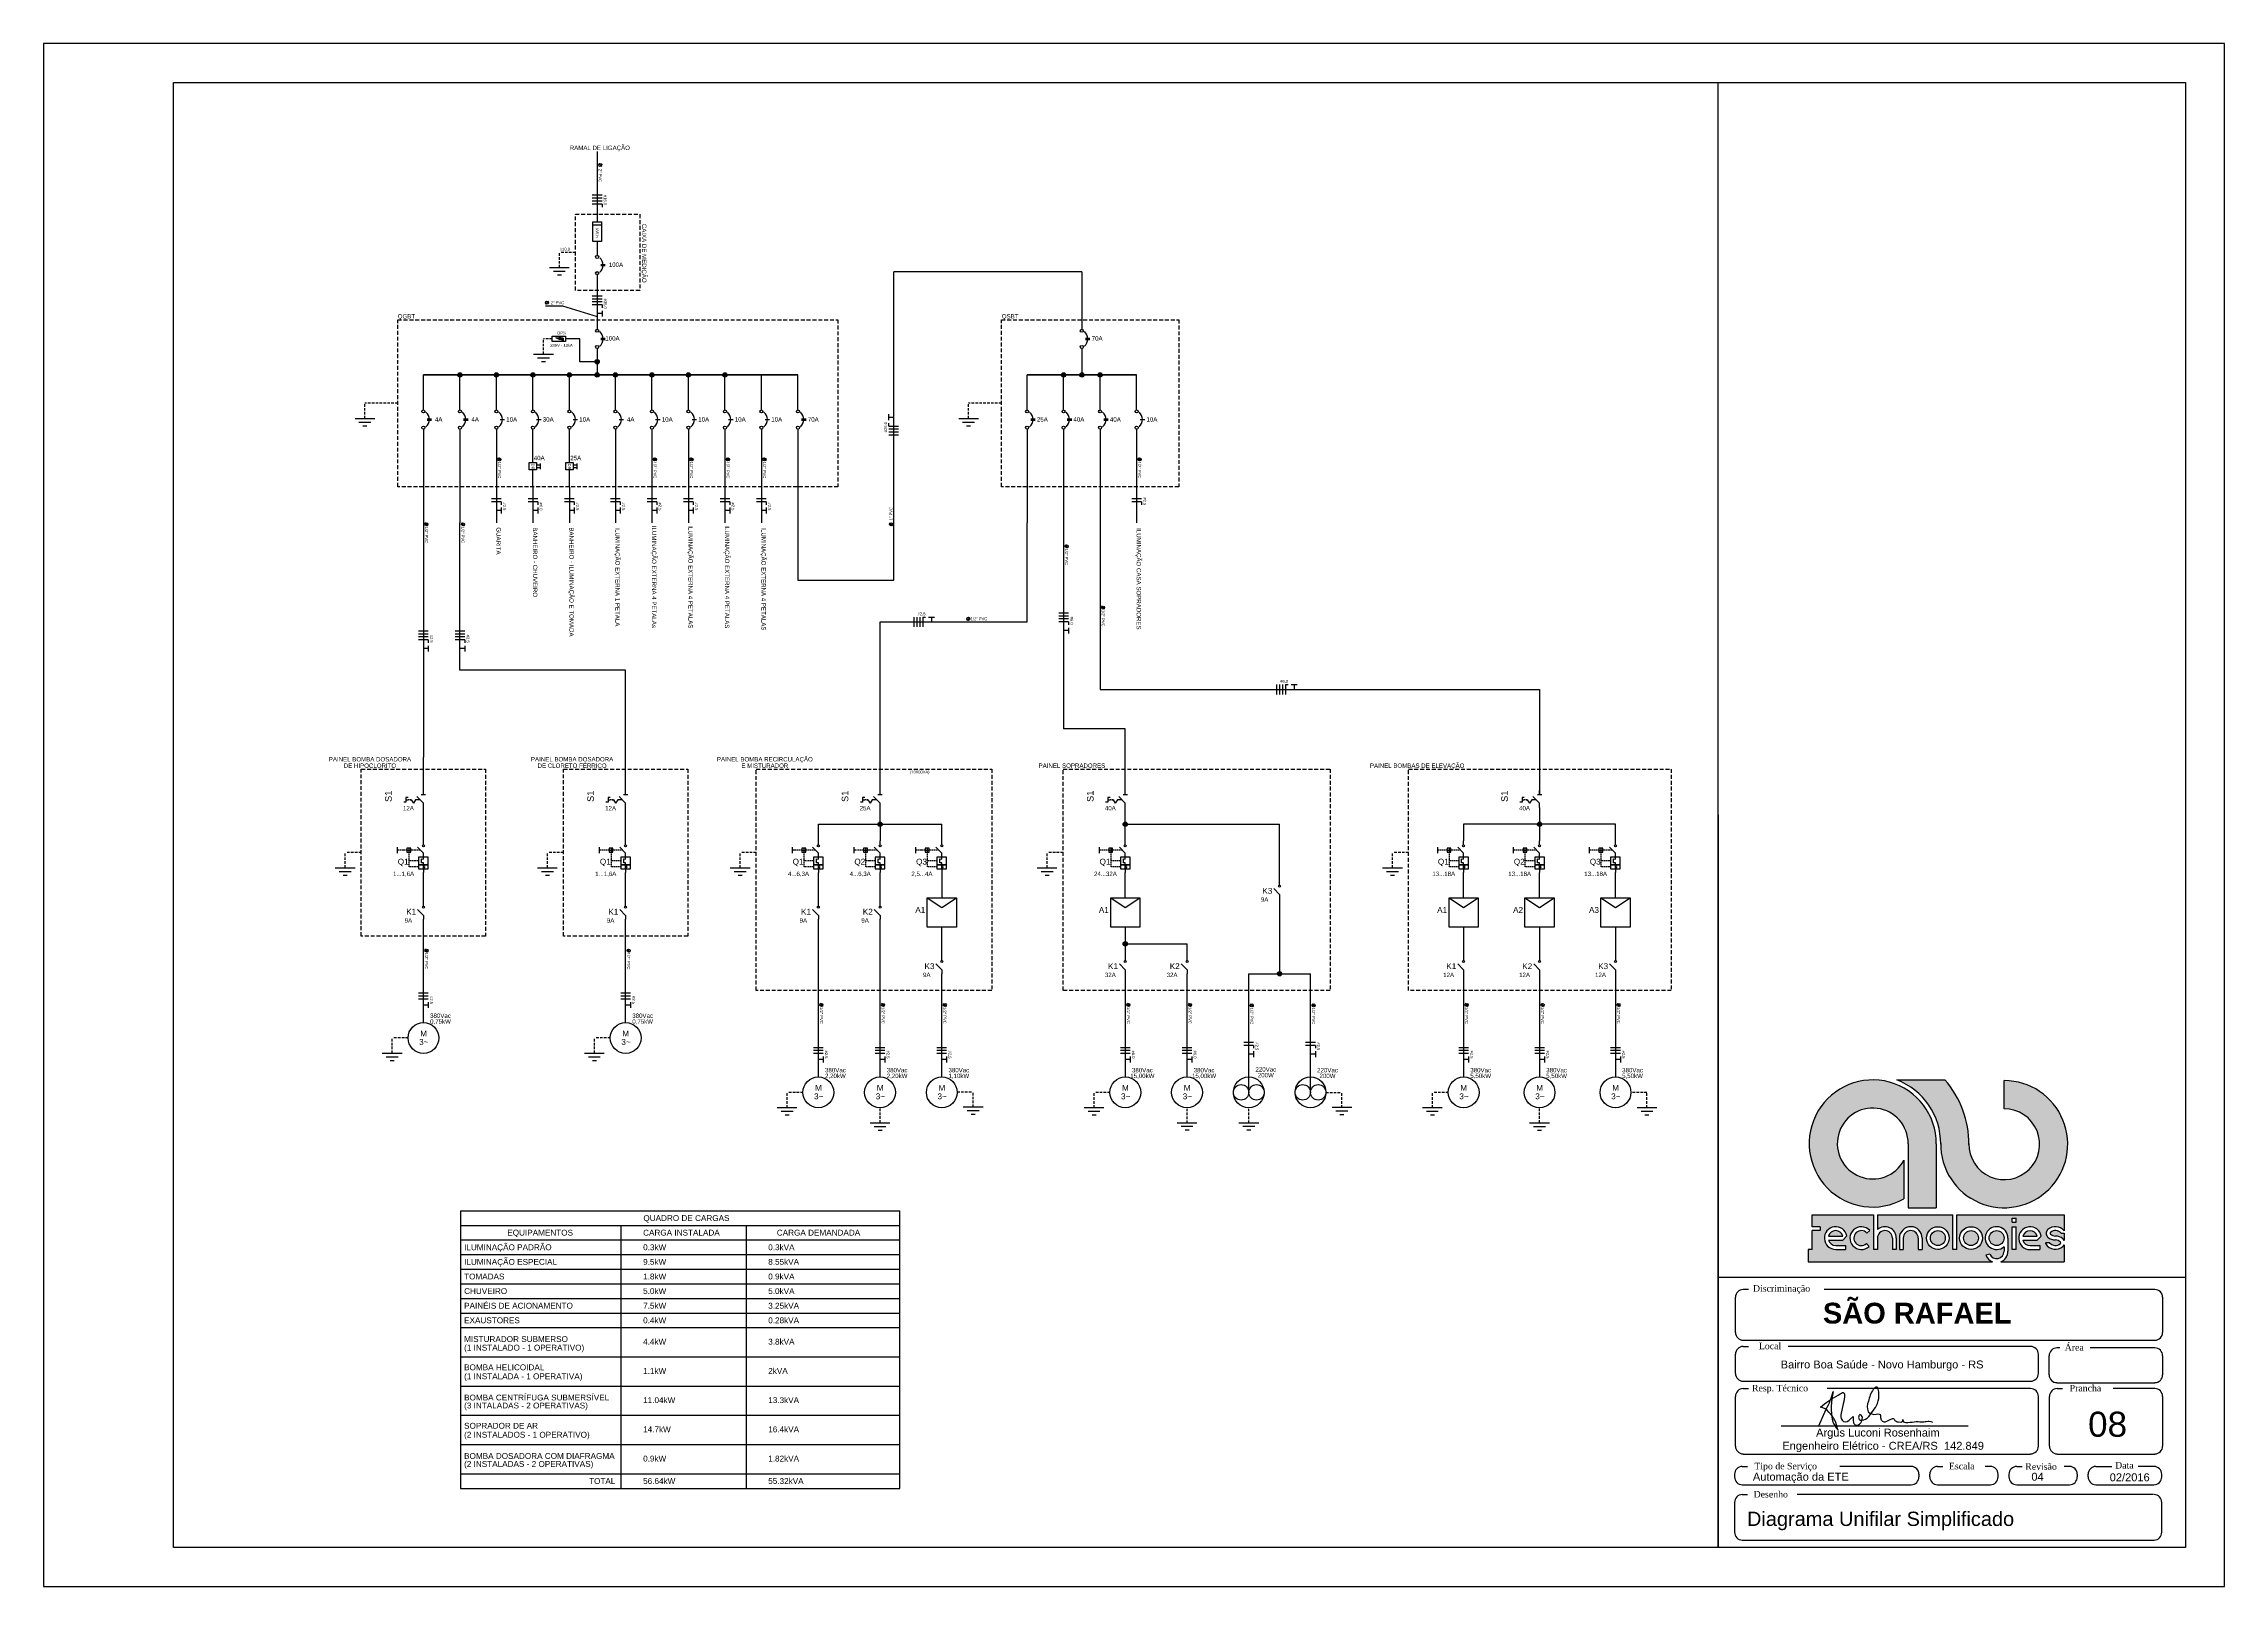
# Model space of a CAD drawing. Header units: millimetres. Extents: x 100 to 940, y 100 to 694.
import ezdxf
from ezdxf.enums import TextEntityAlignment as Align

# ---------------------------------------------------------------- set-up
doc = ezdxf.new("R2010")
doc.units = ezdxf.units.MM
doc.linetypes.add('DASHED', pattern=[0.75, 0.5, -0.25])
for name, color, linetype in [('DISP_PROTECAO', 7, 'Continuous'), ('INDICACAO_POTENCIA', 7, 'Continuous'), ('selo', 7, 'Continuous')]:
    doc.layers.add(name, color=color, linetype=linetype)
doc.styles.add('Notes', font='arial.ttf', dxfattribs={"height": 3})
doc.styles.get("Standard").update_dxf_attribs({"font": 'arial.ttf'})

# ---------------------------------------------------------------- blocks, each defined once
blk = doc.blocks.new('*U133', base_point=(834.8, -1575.2))
for centre in [(837.4, -1575.2), (865.1, -1575.2)]:
    blk.add_circle(centre, 2.6)
blk.add_arc((851.3, -1581.3), 16.2, 39.9589, 140.0411)
blk = doc.blocks.new('*U134', base_point=(576.82, 148.75))
blk.add_line((576.82, 148.56), (576.82, 148.94))
blk = doc.blocks.new('*U135', base_point=(851.3, -1565.1))
at = {"xscale": 20, "yscale": 20, "zscale": 20}
blk.add_blockref('*U134', (851.3, -1565.1), dxfattribs=at)

msp = doc.modelspace()

# ---------------------------------------------------------------- hatches: boundary and pattern name
h = msp.add_hatch(color=256)
h.dxf.hatch_style = 1
h.paths.add_polyline_path([(298.44, 580.74), (298.44, 580.57), (297.27, 580.68), (299, 579.89), (299, 580.08), (300.06, 579.63), (300.06, 580.55)])
h = msp.add_hatch(color=256)
h.dxf.hatch_style = 1
h.paths.add_polyline_path([(312.39, 571.49, 1), (314.06, 571.49, 1)])
h = msp.add_hatch(color=256)
h.dxf.hatch_style = 1
h.paths.add_polyline_path([(259.52, 566.4, 1), (261.19, 566.4, 1)])
h = msp.add_hatch(color=256)
h.dxf.hatch_style = 1
h.paths.add_polyline_path([(273.58, 566.4, 1), (275.25, 566.4, 1)])
h = msp.add_hatch(color=256)
h.dxf.hatch_style = 1
h.paths.add_polyline_path([(287.65, 566.4, 1), (289.31, 566.4, 1)])
h = msp.add_hatch(color=256)
h.dxf.hatch_style = 1
h.paths.add_polyline_path([(301.71, 566.4, 1), (303.38, 566.4, 1)])
h = msp.add_hatch(color=256)
h.dxf.hatch_style = 1
h.paths.add_polyline_path([(312.39, 566.4, 1), (314.06, 566.4, 1)])
h = msp.add_hatch(color=256)
h.dxf.hatch_style = 1
h.paths.add_polyline_path([(319.42, 566.4, 1), (321.09, 566.4, 1)])
h = msp.add_hatch(color=256)
h.dxf.hatch_style = 1
h.paths.add_polyline_path([(333.49, 566.4, 1), (335.15, 566.4, 1)])
h = msp.add_hatch(color=256)
h.dxf.hatch_style = 1
h.paths.add_polyline_path([(347.55, 566.4, 1), (349.21, 566.4, 1)])
h = msp.add_hatch(color=256)
h.dxf.hatch_style = 1
h.paths.add_polyline_path([(361.61, 566.4, 1), (363.28, 566.4, 1)])
h = msp.add_hatch(color=256)
h.dxf.hatch_style = 1
h.paths.add_polyline_path([(492.05, 566.4, 1), (493.72, 566.4, 1)])
h = msp.add_hatch(color=256)
h.dxf.hatch_style = 1
h.paths.add_polyline_path([(499.08, 566.4, 1), (500.75, 566.4, 1)])
h = msp.add_hatch(color=256)
h.dxf.hatch_style = 1
h.paths.add_polyline_path([(506.11, 566.4, 1), (507.78, 566.4, 1)])
h = msp.add_hatch(color=256)
h.dxf.hatch_style = 1
h.paths.add_polyline_path([(421.36, 393.41, 1), (423.02, 393.41, 1)])
h = msp.add_hatch(color=256)
h.dxf.hatch_style = 1
h.paths.add_polyline_path([(515.82, 393.41, 1), (517.49, 393.41, 1)])
h = msp.add_hatch(color=256)
h.dxf.hatch_style = 1
h.paths.add_polyline_path([(675.38, 393.41, 1), (677.04, 393.41, 1)])
h = msp.add_hatch(color=256)
h.dxf.hatch_style = 1
h.paths.add_polyline_path([(515.82, 347.37, 1), (517.49, 347.37, 1)])
h = msp.add_hatch(color=256)
h.dxf.hatch_style = 1
h.paths.add_polyline_path([(575.26, 335.86, 1), (576.92, 335.86, 1)])
at = {"layer": 'selo'}
h = msp.add_hatch(color=0, dxfattribs=at)
h.dxf.hatch_style = 1
h.paths.add_polyline_path([(832.33, 294.98), (813.8, 294.98, -0.314958), (830.72, 270.21, 2.411144), (855.21, 294.7), (855.21, 283.86, -2.45129), (841.58, 270.52, 0.182443)])
h.paths.add_polyline_path([(835.35, 243.04), (806.37, 243.04), (806.37, 237.41, -0.642986), (813.63, 234.09), (813.63, 229.71), (812.12, 229.71), (812.12, 234.09, 1), (806.37, 234.09), (806.37, 229.71), (804.86, 229.71), (804.86, 243.04), (781.24, 243.04), (781.24, 238.48), (784.26, 238.48), (784.26, 236.97), (781.23, 236.97), (781.23, 229.71), (779.69, 229.71), (779.69, 224.92), (850.67, 224.92, -0.214084), (848.15, 227.48), (849.6, 227.91, 0.821242), (855.14, 229.01), (855.14, 230.78, -4.60202), (856.65, 234.09), (856.65, 229.01, -0.309238), (853.85, 224.92), (878.25, 224.92), (878.25, 231.45, -0.100697), (877.78, 230.83, -0.45988), (871.2, 231.81), (871.2, 232.32), (872.69, 232.32, 0.427074), (876.81, 232, 0.410877), (876.82, 232.63, 0.186203), (874.92, 233.36, -0.181325), (872.05, 234.44, -0.458616), (872.04, 237.41, -0.41774), (878.25, 236.93), (878.25, 243.04), (836.89, 243.04), (836.89, 229.71), (835.35, 229.71)])
h.paths.add_polyline_path([(834.02, 234.09, -1), (825.25, 234.09, -1)], flags=16)
h.paths.add_polyline_path([(832.51, 234.09, -1), (826.76, 234.09, -1)], flags=0)
h.paths.add_polyline_path([(846.79, 234.09, -1), (838.03, 234.09, -1)], flags=16)
h.paths.add_polyline_path([(845.28, 234.09, -1), (839.54, 234.09, -1)], flags=0)
h.paths.add_polyline_path([(823.59, 234.09), (823.59, 229.71), (822.08, 229.71), (822.08, 234.09, 1), (816.33, 234.09), (816.33, 229.71), (814.82, 229.71), (814.82, 234.09, -1)], flags=16)
h.paths.add_polyline_path([(858.22, 241.69), (859.76, 241.69), (859.76, 240.17), (858.22, 240.17)], flags=16)
h.paths.add_polyline_path([(858.22, 238.48), (859.76, 238.48), (859.76, 229.67), (858.22, 229.67)], flags=16)
h.paths.add_polyline_path([(869.47, 234.88), (867.94, 233.3), (862.39, 233.3, 0.338023), (865.17, 231.18), (868.91, 231.18), (868.91, 229.67), (865.17, 229.67, -2.123663)], flags=16)
h.paths.add_polyline_path([(862.38, 234.78, -0.767778), (867.94, 234.81)], flags=0)
h.paths.add_polyline_path([(803.38, 237.05), (802.27, 236.02, 2.414214), (802.1, 231.96), (803.12, 230.85, -2.414214)], flags=16)
h.paths.add_polyline_path([(794.59, 234.92), (793.05, 233.34), (787.51, 233.34, 0.338023), (790.28, 231.22), (794.03, 231.22), (794.03, 229.71), (790.28, 229.71, -2.123663)], flags=16)
h.paths.add_polyline_path([(793.05, 234.85), (787.5, 234.82, -0.767778)], flags=0)
h.paths.add_polyline_path([(826.76, 234.09, 1), (832.51, 234.09, 1)], flags=0)
h.paths.add_polyline_path([(845.28, 234.09, 1), (839.54, 234.09, 1)], flags=0)
h.paths.add_polyline_path([(849.39, 234.09, 1), (855.14, 234.09, 1)], flags=17)
h.paths.add_polyline_path([(867.94, 234.81, 0.767778), (862.38, 234.78)], flags=0)
h.paths.add_polyline_path([(874.9, 234.87, -0.181325), (877.77, 233.8, -0.101013), (878.25, 233.18), (878.25, 235.92), (877.13, 235.92, 0.427074), (873.01, 236.24, 0.410877), (873, 235.61, 0.186203)], flags=17)
h.paths.add_polyline_path([(793.05, 234.85, 0.767778), (787.5, 234.82)], flags=0)
h = msp.add_hatch(color=0, dxfattribs=at)
h.dxf.hatch_style = 1
h.paths.add_polyline_path([(816.57, 249.21), (816.57, 264.06, -8.182778), (818.19, 270.43), (818.19, 245.77), (829, 245.77), (829, 270.37, 3.718524)])
h = msp.add_hatch(color=0, dxfattribs=at)
h.dxf.hatch_style = 1
h.paths.add_polyline_path([(787.5, 234.82), (793.05, 234.85, 0.767778)])
h.paths.add_polyline_path([(826.76, 234.09, 1), (832.51, 234.09, 1)])
h.paths.add_polyline_path([(839.54, 234.09, 1), (845.28, 234.09, 1)])
h.paths.add_polyline_path([(862.38, 234.78), (867.94, 234.81, 0.767778)])

# ---------------------------------------------------------------- linework, layer by layer
for p, q in [((745, 115), (745, 679)), ((313.22, 652.36), (313.22, 625.39)), ((314.39, 647.24), (313.81, 647.82)), ((314.98, 646.65), (314.39, 647.24)), ((315.1, 635.54), (311.35, 635.54)), ((315.1, 634.41), (311.35, 634.41)), ((315.1, 633.29), (311.35, 633.29)), ((315.1, 632.16), (311.35, 632.16)), ((315.1, 632.16), (315.1, 631.04)), ((314.92, 624), (311.53, 624)), ((313.22, 617.77), (313.22, 612.4)), ((294.85, 607.73), (302.48, 607.73)), ((296.38, 606.32), (300.95, 606.32)), ((297.9, 604.92), (299.43, 604.92)), ((313.22, 605.01), (313.22, 583.97)), ((427.45, 487.34), (427.45, 606.13)), ((499.91, 606.13), (427.45, 606.13)), ((499.91, 606.13), (499.91, 583.97)), ((315.1, 596.74), (311.35, 596.74)), ((293.89, 594.2), (293.31, 593.61)), ((293.31, 593.03), (299.82, 593.03)), ((294.48, 594.78), (293.89, 594.2)), ((299.82, 593.03), (313.22, 588.94)), ((315.1, 595.61), (311.35, 595.61)), ((315.1, 594.49), (311.35, 594.49)), ((315.1, 593.36), (311.35, 593.36)), ((315.1, 589.99), (313.22, 589.99)), ((315.1, 593.36), (315.1, 592.24)), ((315.1, 591.11), (315.1, 589.99)), ((315.1, 589.99), (315.1, 588.86)), ((299, 579.89), (297.27, 580.68)), ((298.44, 580.57), (297.27, 580.68)), ((300.06, 580.55), (298.44, 580.74)), ((298.44, 580.74), (298.44, 580.57)), ((300.06, 579.63), (299, 580.08)), ((299, 580.08), (299, 579.89)), ((300.06, 580.55), (300.06, 579.63)), ((306.56, 580.27), (300.97, 580.27)), ((306.56, 571.49), (306.56, 580.27)), ((288.74, 574.42), (296.36, 574.42)), ((290.26, 573.01), (294.84, 573.01)), ((291.79, 571.61), (293.31, 571.61)), ((313.22, 571.49), (306.56, 571.49)), ((313.22, 576.57), (313.22, 566.4)), ((499.91, 576.57), (499.91, 566.4)), ((246.29, 552.93), (246.29, 566.4)), ((260.36, 552.93), (260.36, 566.4)), ((274.42, 552.93), (274.42, 566.4)), ((288.48, 552.93), (288.48, 566.4)), ((302.54, 552.93), (302.54, 566.4)), ((320.26, 552.93), (320.26, 566.4)), ((334.32, 552.93), (334.32, 566.4)), ((348.38, 552.93), (348.38, 566.4)), ((362.44, 552.93), (362.44, 566.4)), ((376.51, 552.93), (376.51, 566.4)), ((390.57, 552.93), (390.57, 566.4)), ((478.82, 552.93), (478.82, 566.4)), ((492.88, 552.93), (492.88, 566.4)), ((506.95, 552.93), (506.95, 566.4)), ((521.01, 552.93), (521.01, 566.4)), ((219.95, 549.65), (227.57, 549.65)), ((221.47, 548.25), (226.05, 548.25)), ((222.99, 546.84), (224.52, 546.84)), ((425.57, 550.11), (425.57, 551.23)), ((425.57, 550.11), (427.45, 550.11)), ((425.57, 548.98), (425.57, 550.11)), ((425.57, 546.73), (425.57, 547.86)), ((425.57, 546.73), (429.32, 546.73)), ((452.47, 549.65), (460.1, 549.65)), ((454, 548.25), (458.57, 548.25)), ((455.52, 546.84), (457.05, 546.84)), ((246.29, 545.53), (246.29, 523.37)), ((260.36, 545.53), (260.36, 523.37)), ((274.42, 545.53), (274.42, 523.37)), ((288.48, 532.63), (288.48, 545.53)), ((302.54, 532.63), (302.54, 545.53)), ((320.26, 545.53), (320.26, 523.37)), ((334.32, 545.53), (334.32, 523.37)), ((348.38, 545.53), (348.38, 523.37)), ((362.44, 545.53), (362.44, 523.37)), ((376.51, 545.53), (376.51, 523.37)), ((390.57, 545.53), (390.57, 523.37)), ((425.57, 545.61), (429.32, 545.61)), ((425.57, 544.48), (429.32, 544.48)), ((425.57, 543.36), (429.32, 543.36)), ((478.82, 545.53), (478.82, 523.37)), ((492.88, 545.53), (492.88, 523.37)), ((506.95, 545.53), (506.95, 523.37)), ((521.01, 545.53), (521.01, 523.37)), ((275.59, 533.87), (275, 534.45)), ((276.17, 533.28), (275.59, 533.87)), ((288.48, 523.37), (288.48, 529.82)), ((289.89, 531.79), (291.29, 531.79)), ((291.29, 530.66), (289.89, 530.66)), ((291.29, 532.35), (291.29, 530.1)), ((302.54, 523.37), (302.54, 529.82)), ((303.95, 531.79), (305.36, 531.79)), ((305.36, 530.66), (303.95, 530.66)), ((305.36, 532.35), (305.36, 530.1)), ((335.49, 533.87), (334.9, 534.45)), ((336.07, 533.28), (335.49, 533.87)), ((349.55, 533.87), (348.97, 534.45)), ((350.13, 533.28), (349.55, 533.87)), ((363.61, 533.87), (363.03, 534.45)), ((364.2, 533.28), (363.61, 533.87)), ((377.67, 533.87), (377.09, 534.45)), ((378.26, 533.28), (377.67, 533.87)), ((522.18, 533.87), (521.59, 534.45)), ((522.76, 533.28), (522.18, 533.87)), ((246.29, 523.37), (246.29, 509.5)), ((260.36, 523.37), (260.36, 509.5)), ((274.42, 523.37), (274.42, 509.5)), ((288.48, 523.37), (288.48, 509.5)), ((302.54, 523.37), (302.54, 509.5)), ((320.26, 523.37), (320.26, 509.5)), ((334.32, 523.37), (334.32, 509.5)), ((348.38, 523.37), (348.38, 509.5)), ((362.44, 523.37), (362.44, 509.5)), ((376.51, 523.37), (376.51, 509.5)), ((390.57, 523.37), (390.57, 509.5)), ((478.82, 523.37), (478.82, 509.5)), ((492.88, 523.37), (492.88, 430.18)), ((506.95, 523.37), (506.95, 509.5)), ((521.01, 523.37), (521.01, 509.5)), ((276.29, 518.69), (272.54, 518.69)), ((276.29, 517.56), (272.54, 517.56)), ((276.29, 514.19), (274.42, 514.19)), ((276.29, 517.56), (276.29, 516.44)), ((276.29, 515.31), (276.29, 514.19)), ((276.29, 514.19), (276.29, 513.06)), ((290.36, 518.69), (286.61, 518.69)), ((290.36, 517.56), (286.61, 517.56)), ((290.36, 514.19), (288.48, 514.19)), ((290.36, 517.56), (290.36, 516.44)), ((290.36, 515.31), (290.36, 514.19)), ((290.36, 514.19), (290.36, 513.06)), ((304.42, 518.69), (300.67, 518.69)), ((304.42, 517.56), (300.67, 517.56)), ((304.42, 514.19), (302.54, 514.19)), ((304.42, 517.56), (304.42, 516.44)), ((304.42, 515.31), (304.42, 514.19)), ((304.42, 514.19), (304.42, 513.06)), ((322.13, 518.69), (318.38, 518.69)), ((322.13, 517.56), (318.38, 517.56)), ((322.13, 514.19), (320.26, 514.19)), ((322.13, 517.56), (322.13, 516.44)), ((322.13, 515.31), (322.13, 514.19)), ((322.13, 514.19), (322.13, 513.06)), ((336.19, 518.69), (332.44, 518.69)), ((336.19, 517.56), (332.44, 517.56)), ((336.19, 514.19), (334.32, 514.19)), ((336.19, 517.56), (336.19, 516.44)), ((336.19, 515.31), (336.19, 514.19)), ((336.19, 514.19), (336.19, 513.06)), ((350.26, 518.69), (346.51, 518.69)), ((350.26, 517.56), (346.51, 517.56)), ((350.26, 514.19), (348.38, 514.19)), ((350.26, 517.56), (350.26, 516.44)), ((350.26, 515.31), (350.26, 514.19)), ((350.26, 514.19), (350.26, 513.06)), ((364.32, 518.69), (360.57, 518.69)), ((364.32, 517.56), (360.57, 517.56)), ((364.32, 514.19), (362.44, 514.19)), ((364.32, 517.56), (364.32, 516.44)), ((364.32, 515.31), (364.32, 514.19)), ((364.32, 514.19), (364.32, 513.06)), ((378.38, 518.69), (374.63, 518.69)), ((378.38, 517.56), (374.63, 517.56)), ((378.38, 514.19), (376.51, 514.19)), ((378.38, 517.56), (378.38, 516.44)), ((378.38, 515.31), (378.38, 514.19)), ((378.38, 514.19), (378.38, 513.06)), ((522.88, 518.69), (519.13, 518.69)), ((522.88, 517.56), (519.13, 517.56)), ((522.88, 517.56), (522.88, 516.44)), ((246.29, 509.5), (246.31, 419.26)), ((247.46, 508.91), (246.88, 509.5)), ((248.05, 508.33), (247.46, 508.91)), ((260.36, 452.78), (260.36, 509.5)), ((261.52, 508.91), (260.94, 509.5)), ((262.11, 508.33), (261.52, 508.91)), ((390.57, 509.5), (390.57, 487.34)), ((425.78, 509.5), (426.36, 508.91)), ((426.36, 508.91), (426.94, 508.33)), ((478.82, 471.32), (478.82, 509.5)), ((506.95, 509.5), (506.95, 445.29)), ((494.05, 500.46), (493.47, 501.04)), ((494.63, 499.88), (494.05, 500.46)), ((390.57, 487.34), (427.45, 487.34)), ((422.19, 419.26), (422.19, 471.32)), ((422.19, 471.32), (478.82, 471.32)), ((435.24, 473.19), (435.24, 469.44)), ((436.37, 473.19), (436.37, 469.44)), ((437.49, 473.19), (437.49, 469.44)), ((438.62, 473.19), (438.62, 469.44)), ((438.62, 473.19), (439.74, 473.19)), ((440.87, 473.19), (441.99, 473.19)), ((441.99, 473.19), (441.99, 471.32)), ((441.99, 473.19), (443.12, 473.19)), ((456.21, 472.49), (455.62, 471.9)), ((456.79, 473.07), (456.21, 472.49)), ((494.76, 474.69), (491.01, 474.69)), ((494.76, 473.57), (491.01, 473.57)), ((494.76, 472.44), (491.01, 472.44)), ((494.76, 471.32), (491.01, 471.32)), ((494.76, 471.32), (494.76, 470.19)), ((508.11, 476.81), (507.53, 477.39)), ((508.7, 476.23), (508.11, 476.81)), ((248.17, 467.76), (244.42, 467.76)), ((248.17, 466.63), (244.42, 466.63)), ((248.17, 465.51), (244.42, 465.51)), ((248.17, 464.38), (244.42, 464.38)), ((248.17, 464.38), (248.17, 463.26)), ((248.17, 462.13), (248.17, 461.01)), ((262.23, 467.76), (258.48, 467.76)), ((262.23, 466.63), (258.48, 466.63)), ((262.23, 465.51), (258.48, 465.51)), ((262.23, 464.38), (258.48, 464.38)), ((262.23, 464.38), (262.23, 463.26)), ((262.23, 462.13), (262.23, 461.01)), ((494.76, 467.94), (492.88, 467.94)), ((494.76, 469.07), (494.76, 467.94)), ((494.76, 467.94), (494.76, 466.82)), ((248.17, 461.01), (246.3, 461.01)), ((248.17, 461.01), (248.17, 459.88)), ((262.23, 461.01), (260.36, 461.01)), ((262.23, 461.01), (262.23, 459.88)), ((324.18, 452.78), (260.36, 452.78)), ((324.18, 419.26), (324.18, 452.78)), ((506.95, 445.29), (676.21, 445.29)), ((574.94, 447.17), (574.94, 443.42)), ((576.06, 447.17), (576.06, 443.42)), ((577.19, 447.17), (577.19, 443.42)), ((578.31, 447.17), (578.31, 443.42)), ((578.31, 447.17), (579.44, 447.17)), ((580.56, 447.17), (581.69, 447.17)), ((581.69, 447.17), (581.69, 445.29)), ((581.69, 447.17), (582.81, 447.17)), ((676.21, 445.29), (676.21, 404.68)), ((516.65, 430.18), (492.88, 430.18)), ((516.65, 406.37), (516.65, 430.18)), ((246.31, 406.37), (246.31, 419.26)), ((324.18, 406.37), (324.18, 419.26)), ((422.19, 406.37), (422.19, 419.26)), ((240.42, 403.65), (239.58, 403.65)), ((239.58, 403.65), (239.58, 401.96)), ((246.31, 401.54), (243.78, 404.07)), ((247.15, 404.68), (245.46, 404.68)), ((246.31, 404.68), (246.31, 406.37)), ((318.29, 403.65), (317.45, 403.65)), ((317.45, 403.65), (317.45, 401.96)), ((324.18, 401.54), (321.65, 404.07)), ((325.02, 404.68), (323.33, 404.68)), ((324.18, 404.68), (324.18, 406.37)), ((416.31, 403.65), (415.46, 403.65)), ((415.46, 403.65), (415.46, 401.96)), ((422.19, 401.54), (419.66, 404.07)), ((423.03, 404.68), (421.35, 404.68)), ((422.19, 404.68), (422.19, 406.37)), ((510.77, 403.65), (509.92, 403.65)), ((509.92, 403.65), (509.92, 401.96)), ((516.65, 401.54), (514.12, 404.07)), ((517.5, 404.68), (515.81, 404.68)), ((516.65, 404.68), (516.65, 406.37)), ((670.33, 403.65), (669.48, 403.65)), ((669.48, 403.65), (669.48, 401.96)), ((676.21, 401.54), (673.68, 404.07)), ((677.06, 404.68), (675.37, 404.68)), ((676.21, 404.68), (676.21, 406.37)), ((239.58, 401.96), (238.74, 401.96)), ((239.58, 402.81), (240.42, 402.81)), ((241.18, 402.81), (241.6, 402.81)), ((241.6, 402.81), (242.44, 401.54)), ((243.29, 402.81), (242.44, 401.54)), ((245.04, 402.81), (243.29, 402.81)), ((246.31, 399.85), (246.31, 401.54)), ((246.31, 386.96), (246.31, 399.85)), ((317.45, 401.96), (316.61, 401.96)), ((317.45, 402.81), (318.29, 402.81)), ((319.05, 402.81), (319.47, 402.81)), ((319.47, 402.81), (320.31, 401.54)), ((321.16, 402.81), (320.31, 401.54)), ((322.91, 402.81), (321.16, 402.81)), ((324.18, 399.85), (324.18, 401.54)), ((324.18, 386.96), (324.18, 399.85)), ((415.46, 401.96), (414.62, 401.96)), ((415.46, 402.81), (416.31, 402.81)), ((417.06, 402.81), (417.48, 402.81)), ((417.48, 402.81), (418.33, 401.54)), ((419.17, 402.81), (418.33, 401.54)), ((420.92, 402.81), (419.17, 402.81)), ((422.19, 399.85), (422.19, 401.54)), ((422.19, 393.41), (422.19, 399.85)), ((509.92, 401.96), (509.08, 401.96)), ((509.92, 402.81), (510.77, 402.81)), ((511.52, 402.81), (511.94, 402.81)), ((511.94, 402.81), (512.79, 401.54)), ((513.63, 402.81), (512.79, 401.54)), ((515.39, 402.81), (513.63, 402.81)), ((516.65, 399.85), (516.65, 401.54)), ((516.65, 386.96), (516.65, 399.85)), ((669.48, 401.96), (668.64, 401.96)), ((669.48, 402.81), (670.33, 402.81)), ((671.08, 402.81), (671.5, 402.81)), ((671.5, 402.81), (672.35, 401.54)), ((673.19, 402.81), (672.35, 401.54)), ((674.95, 402.81), (673.19, 402.81)), ((676.21, 399.85), (676.21, 401.54)), ((676.21, 399.85), (676.21, 386.96)), ((745, 397), (745, 115)), ((246.31, 385.46), (246.31, 386.96)), ((324.18, 385.46), (324.18, 386.96)), ((398.41, 386.96), (398.41, 393.41)), ((398.41, 393.41), (422.19, 393.41)), ((398.41, 385.46), (398.41, 386.96)), ((422.18, 385.46), (422.18, 386.96)), ((422.19, 393.41), (422.19, 386.96)), ((422.19, 393.41), (445.96, 393.41)), ((445.96, 386.96), (445.96, 393.41)), ((445.96, 385.46), (445.96, 386.96)), ((516.65, 393.41), (576.09, 393.41)), ((516.65, 385.46), (516.65, 386.96)), ((576.09, 369.93), (576.09, 393.41)), ((705.46, 393.41), (646.96, 393.41)), ((646.96, 393.41), (646.96, 386.96)), ((646.96, 385.46), (646.96, 386.96)), ((676.21, 385.46), (676.21, 386.96)), ((705.46, 386.96), (705.46, 393.41)), ((705.46, 385.46), (705.46, 386.96)), ((236.18, 384.53), (236.18, 382.28)), ((239.93, 383.4), (241.43, 383.4)), ((240.68, 384.15), (240.68, 382.65)), ((246.31, 382.28), (244.06, 384.53)), ((245.56, 378.53), (245.56, 380.03)), ((245.56, 380.03), (246.31, 380.02)), ((246.31, 378.53), (245.56, 378.53)), ((246.31, 380.78), (246.31, 382.28)), ((246.31, 380.02), (246.31, 380.78)), ((246.31, 377.78), (246.31, 378.53)), ((314.05, 384.53), (314.05, 382.28)), ((317.8, 383.4), (319.3, 383.4)), ((318.55, 384.15), (318.55, 382.65)), ((324.18, 382.28), (321.93, 384.53)), ((323.43, 378.53), (323.43, 380.03)), ((323.43, 380.03), (324.18, 380.02)), ((324.18, 378.53), (323.43, 378.53)), ((324.18, 380.78), (324.18, 382.28)), ((324.18, 380.02), (324.18, 380.78)), ((324.18, 377.78), (324.18, 378.53)), ((388.29, 384.53), (388.29, 382.28)), ((392.04, 383.4), (393.54, 383.4)), ((392.79, 384.15), (392.79, 382.65)), ((398.41, 382.28), (396.16, 384.53)), ((397.66, 378.53), (397.66, 380.03)), ((397.66, 380.03), (398.41, 380.02)), ((398.41, 378.53), (397.66, 378.53)), ((398.41, 380.78), (398.41, 382.28)), ((398.41, 380.02), (398.41, 380.78)), ((398.41, 377.78), (398.41, 378.53)), ((412.06, 384.53), (412.06, 382.28)), ((415.81, 383.4), (417.31, 383.4)), ((416.56, 384.15), (416.56, 382.65)), ((422.18, 382.28), (419.93, 384.53)), ((421.43, 378.53), (421.43, 380.03)), ((421.43, 380.03), (422.18, 380.02)), ((422.18, 378.53), (421.43, 378.53)), ((422.18, 380.78), (422.18, 382.28)), ((422.18, 380.02), (422.18, 380.78)), ((422.18, 377.78), (422.18, 378.53)), ((435.84, 384.53), (435.84, 382.28)), ((439.59, 383.4), (441.09, 383.4)), ((440.34, 384.15), (440.34, 382.65)), ((445.96, 382.28), (443.71, 384.53)), ((445.21, 378.53), (445.21, 380.03)), ((445.21, 380.03), (445.96, 380.02)), ((445.96, 378.53), (445.21, 378.53)), ((445.96, 380.78), (445.96, 382.28)), ((445.96, 380.02), (445.96, 380.78)), ((445.96, 377.78), (445.96, 378.53)), ((506.53, 384.53), (506.53, 382.28)), ((510.28, 383.4), (511.78, 383.4)), ((511.03, 384.15), (511.03, 382.65)), ((516.65, 382.28), (514.4, 384.53)), ((515.9, 378.53), (515.9, 380.03)), ((515.9, 380.03), (516.65, 380.02)), ((516.65, 378.53), (515.9, 378.53)), ((516.65, 380.78), (516.65, 382.28)), ((516.65, 380.02), (516.65, 380.78)), ((516.65, 377.78), (516.65, 378.53)), ((636.84, 384.53), (636.84, 382.28)), ((640.59, 383.4), (642.09, 383.4)), ((641.34, 384.15), (641.34, 382.65)), ((646.96, 382.28), (644.71, 384.53)), ((646.21, 378.53), (646.21, 380.03)), ((646.21, 380.03), (646.96, 380.02)), ((646.96, 378.53), (646.21, 378.53)), ((646.96, 380.78), (646.96, 382.28)), ((646.96, 380.02), (646.96, 380.78)), ((646.96, 377.78), (646.96, 378.53)), ((666.09, 384.53), (666.09, 382.28)), ((669.84, 383.4), (671.34, 383.4)), ((670.59, 384.15), (670.59, 382.65)), ((676.21, 382.28), (673.96, 384.53)), ((675.46, 378.53), (675.46, 380.03)), ((675.46, 380.03), (676.21, 380.02)), ((676.21, 378.53), (675.46, 378.53)), ((676.21, 380.78), (676.21, 382.28)), ((676.21, 380.02), (676.21, 380.78)), ((676.21, 377.78), (676.21, 378.53)), ((695.34, 384.53), (695.34, 382.28)), ((699.09, 383.4), (700.59, 383.4)), ((699.84, 384.15), (699.84, 382.65)), ((705.46, 382.28), (703.21, 384.53)), ((704.71, 378.53), (704.71, 380.03)), ((704.71, 380.03), (705.46, 380.02)), ((705.46, 378.53), (704.71, 378.53)), ((705.46, 380.78), (705.46, 382.28)), ((705.46, 380.02), (705.46, 380.78)), ((705.46, 377.78), (705.46, 378.53)), ((212.36, 376.65), (219.99, 376.65)), ((213.89, 375.25), (218.47, 375.25)), ((215.41, 373.84), (216.94, 373.84)), ((246.31, 376.28), (246.31, 374.78)), ((246.31, 361.88), (246.31, 374.78)), ((290.24, 376.65), (297.86, 376.65)), ((291.76, 375.25), (296.34, 375.25)), ((293.28, 373.84), (294.81, 373.84)), ((324.18, 376.28), (324.18, 374.78)), ((324.18, 361.88), (324.18, 374.78)), ((364.47, 376.65), (372.1, 376.65)), ((366, 375.25), (370.57, 375.25)), ((367.52, 373.84), (369.05, 373.84)), ((398.41, 376.28), (398.41, 374.78)), ((398.41, 361.88), (398.41, 374.78)), ((422.18, 376.28), (422.18, 374.78)), ((422.18, 361.88), (422.18, 374.78)), ((445.96, 376.28), (445.96, 374.78)), ((445.96, 374.78), (445.96, 365.07)), ((482.71, 376.65), (490.34, 376.65)), ((484.23, 375.25), (488.81, 375.25)), ((485.76, 373.84), (487.29, 373.84)), ((516.65, 376.28), (516.65, 374.78)), ((516.65, 365.07), (516.65, 374.78)), ((615.74, 376.65), (623.36, 376.65)), ((617.26, 375.25), (621.84, 375.25)), ((618.79, 373.84), (620.31, 373.84)), ((646.96, 376.28), (646.96, 374.78)), ((646.96, 365.07), (646.96, 374.78)), ((676.21, 376.28), (676.21, 374.78)), ((676.21, 365.07), (676.21, 374.78)), ((705.46, 376.28), (705.46, 374.78)), ((705.46, 365.07), (705.46, 374.78)), ((440.34, 365.07), (445.96, 361.32)), ((445.96, 361.32), (451.59, 365.07)), ((511.03, 365.07), (516.65, 361.32)), ((516.65, 361.32), (522.28, 365.07)), ((576.09, 366.37), (573.84, 368.62)), ((576.09, 366.37), (576.09, 364.87)), ((576.09, 364.87), (576.09, 335.86)), ((641.34, 365.07), (646.96, 361.32)), ((646.96, 361.32), (652.59, 365.07)), ((670.59, 365.07), (676.21, 361.32)), ((676.21, 361.32), (681.84, 365.07)), ((699.84, 365.07), (705.46, 361.32)), ((705.46, 361.32), (711.09, 365.07)), ((246.31, 358.32), (244.06, 360.57)), ((246.31, 358.32), (246.31, 356.82)), ((246.31, 317.06), (246.31, 356.82)), ((324.18, 358.32), (321.93, 360.57)), ((324.18, 358.32), (324.18, 356.82)), ((324.18, 317.06), (324.18, 356.82)), ((398.41, 358.32), (396.16, 360.57)), ((398.41, 358.32), (398.41, 356.82)), ((398.41, 296.11), (398.41, 356.82)), ((422.18, 358.32), (419.93, 360.57)), ((422.18, 358.32), (422.18, 356.82)), ((422.18, 296.11), (422.18, 356.82)), ((445.96, 340.93), (445.96, 353.82)), ((516.65, 353.82), (516.65, 340.93)), ((646.96, 353.82), (646.96, 340.93)), ((676.21, 353.82), (676.21, 340.93)), ((705.46, 353.82), (705.46, 340.93)), ((247.48, 344.79), (246.89, 345.37)), ((248.06, 344.21), (247.48, 344.79)), ((325.35, 344.79), (324.76, 345.37)), ((325.93, 344.21), (325.35, 344.79)), ((516.65, 347.37), (540.43, 347.37)), ((540.43, 340.93), (540.43, 347.37)), ((445.96, 337.36), (443.71, 339.61)), ((445.96, 337.36), (445.96, 335.86)), ((516.65, 337.36), (514.4, 339.61)), ((516.65, 337.36), (516.65, 335.86)), ((540.43, 337.36), (538.18, 339.61)), ((540.43, 337.36), (540.43, 335.86)), ((646.96, 337.36), (644.71, 339.61)), ((646.96, 337.36), (646.96, 335.86)), ((676.21, 337.36), (673.96, 339.61)), ((676.21, 337.36), (676.21, 335.86)), ((705.46, 337.36), (703.21, 339.61)), ((705.46, 337.36), (705.46, 335.86)), ((248.18, 328.32), (244.43, 328.32)), ((326.05, 328.32), (322.3, 328.32)), ((445.96, 296.11), (445.96, 335.86)), ((516.65, 335.86), (516.65, 296.11)), ((540.43, 296.11), (540.43, 335.86)), ((564.2, 290.18), (564.2, 335.86)), ((564.2, 335.86), (587.98, 335.86)), ((587.98, 290.18), (587.98, 335.86)), ((646.96, 335.86), (646.96, 296.11)), ((676.21, 335.86), (676.21, 296.11)), ((705.46, 335.86), (705.46, 296.11)), ((248.18, 327.19), (244.43, 327.19)), ((248.18, 326.07), (244.43, 326.07)), ((248.18, 323.82), (246.31, 323.82)), ((248.18, 324.94), (248.18, 323.82)), ((248.18, 323.82), (248.18, 322.69)), ((326.05, 327.19), (322.3, 327.19)), ((326.05, 326.07), (322.3, 326.07)), ((326.05, 323.82), (324.18, 323.82)), ((326.05, 324.94), (326.05, 323.82)), ((326.05, 323.82), (326.05, 322.69)), ((399.59, 323.87), (399.01, 324.46)), ((400.18, 323.29), (399.59, 323.87)), ((423.36, 323.87), (422.78, 324.46)), ((423.95, 323.29), (423.36, 323.87)), ((447.14, 323.87), (446.56, 324.46)), ((447.72, 323.29), (447.14, 323.87)), ((517.83, 323.87), (517.25, 324.46)), ((518.42, 323.29), (517.83, 323.87)), ((541.61, 323.87), (541.02, 324.46)), ((542.19, 323.29), (541.61, 323.87)), ((565.38, 323.67), (564.8, 324.26)), ((565.97, 323.09), (565.38, 323.67)), ((589.16, 323.67), (588.57, 324.26)), ((589.74, 323.09), (589.16, 323.67)), ((648.14, 323.87), (647.56, 324.46)), ((648.73, 323.29), (648.14, 323.87)), ((677.39, 323.87), (676.81, 324.46)), ((677.98, 323.29), (677.39, 323.87)), ((706.64, 323.87), (706.06, 324.46)), ((707.23, 323.29), (706.64, 323.87)), ((230.46, 305.28), (238.08, 305.28)), ((231.98, 303.87), (236.56, 303.87)), ((233.5, 302.47), (235.03, 302.47)), ((308.33, 305.28), (315.95, 305.28)), ((309.85, 303.87), (314.43, 303.87)), ((311.38, 302.47), (312.9, 302.47)), ((400.29, 307.36), (396.54, 307.36)), ((400.29, 306.24), (396.54, 306.24)), ((400.29, 305.11), (396.54, 305.11)), ((400.29, 302.86), (398.41, 302.86)), ((400.29, 303.99), (400.29, 302.86)), ((400.29, 302.86), (400.29, 301.74)), ((424.06, 307.36), (420.31, 307.36)), ((424.06, 306.24), (420.31, 306.24)), ((424.06, 305.11), (420.31, 305.11)), ((424.06, 302.86), (422.18, 302.86)), ((424.06, 303.99), (424.06, 302.86)), ((424.06, 302.86), (424.06, 301.74)), ((447.84, 307.36), (444.09, 307.36)), ((447.84, 306.24), (444.09, 306.24)), ((447.84, 305.11), (444.09, 305.11)), ((447.84, 302.86), (445.96, 302.86)), ((447.84, 303.99), (447.84, 302.86)), ((447.84, 302.86), (447.84, 301.74)), ((518.53, 307.36), (514.78, 307.36)), ((518.53, 306.24), (514.78, 306.24)), ((518.53, 305.11), (514.78, 305.11)), ((518.53, 302.86), (516.65, 302.86)), ((518.53, 303.99), (518.53, 302.86)), ((518.53, 302.86), (518.53, 301.74)), ((542.3, 307.36), (538.55, 307.36)), ((542.3, 306.24), (538.55, 306.24)), ((542.3, 305.11), (538.55, 305.11)), ((542.3, 302.86), (540.43, 302.86)), ((542.3, 303.99), (542.3, 302.86)), ((542.3, 302.86), (542.3, 301.74)), ((566.08, 309.41), (562.33, 309.41)), ((566.08, 308.29), (562.33, 308.29)), ((566.08, 304.91), (564.2, 304.91)), ((566.08, 308.29), (566.08, 307.16)), ((566.08, 306.04), (566.08, 304.91)), ((566.08, 304.91), (566.08, 303.79)), ((589.85, 309.41), (586.1, 309.41)), ((589.85, 308.29), (586.1, 308.29)), ((589.85, 304.91), (587.98, 304.91)), ((589.85, 308.29), (589.85, 307.16)), ((589.85, 306.04), (589.85, 304.91)), ((589.85, 304.91), (589.85, 303.79)), ((648.84, 307.36), (645.09, 307.36)), ((648.84, 306.24), (645.09, 306.24)), ((648.84, 305.11), (645.09, 305.11)), ((648.84, 302.86), (646.96, 302.86)), ((648.84, 303.99), (648.84, 302.86)), ((648.84, 302.86), (648.84, 301.74)), ((678.09, 307.36), (674.34, 307.36)), ((678.09, 306.24), (674.34, 306.24)), ((678.09, 305.11), (674.34, 305.11)), ((678.09, 302.86), (676.21, 302.86)), ((678.09, 303.99), (678.09, 302.86)), ((678.09, 302.86), (678.09, 301.74)), ((707.34, 307.36), (703.59, 307.36)), ((707.34, 306.24), (703.59, 306.24)), ((707.34, 305.11), (703.59, 305.11)), ((707.34, 302.86), (705.46, 302.86)), ((707.34, 303.99), (707.34, 302.86)), ((707.34, 302.86), (707.34, 301.74)), ((382.56, 284.32), (390.19, 284.32)), ((384.09, 282.92), (388.66, 282.92)), ((385.61, 281.51), (387.14, 281.51)), ((418.37, 278.47), (426, 278.47)), ((461.88, 284.52), (454.26, 284.52)), ((460.36, 283.12), (455.78, 283.12)), ((458.83, 281.71), (457.31, 281.71)), ((500.8, 284.32), (508.43, 284.32)), ((502.33, 282.92), (506.9, 282.92)), ((503.85, 281.51), (505.38, 281.51)), ((544.24, 278.39), (536.62, 278.39)), ((568.07, 278.39), (560.44, 278.39)), ((603.9, 284.32), (596.28, 284.32)), ((602.38, 282.92), (597.8, 282.92)), ((600.86, 281.51), (599.33, 281.51)), ((631.11, 284.32), (638.74, 284.32)), ((632.63, 282.92), (637.21, 282.92)), ((634.16, 281.51), (635.69, 281.51)), ((672.4, 278.47), (680.02, 278.47)), ((713.76, 284.32), (721.39, 284.32)), ((715.29, 282.92), (719.86, 282.92)), ((716.81, 281.51), (718.34, 281.51)), ((419.9, 277.06), (424.47, 277.06)), ((421.42, 275.66), (422.95, 275.66)), ((542.72, 276.99), (538.14, 276.99)), ((541.19, 275.58), (539.66, 275.58)), ((566.54, 276.99), (561.96, 276.99)), ((565.02, 275.58), (563.49, 275.58)), ((673.92, 277.06), (678.5, 277.06)), ((675.45, 275.66), (676.98, 275.66)), ((260.63, 244.6), (260.63, 137.73)), ((260.63, 244.6), (429.8, 244.6)), ((429.8, 137.73), (429.8, 244.6)), ((260.63, 238.98), (429.8, 238.98)), ((322.5, 137.73), (322.5, 238.98)), ((370.68, 137.73), (370.68, 238.98)), ((260.63, 233.35), (429.8, 233.35)), ((260.63, 227.73), (429.8, 227.73)), ((260.63, 222.1), (429.8, 222.1)), ((260.63, 216.48), (429.8, 216.48)), ((260.63, 210.85), (429.8, 210.85)), ((260.63, 205.23), (429.8, 205.23)), ((260.63, 199.6), (429.8, 199.6)), ((260.63, 188.35), (429.8, 188.35)), ((260.63, 177.1), (429.8, 177.1)), ((260.63, 165.85), (429.8, 165.85)), ((260.63, 154.6), (429.8, 154.6)), ((260.63, 143.35), (429.8, 143.35)), ((260.63, 137.73), (429.8, 137.73))]:
    msp.add_line(p, q)
at = {"linetype": 'DASHED', "ltscale": 2}
for p, q in [((298.67, 607.73), (298.67, 613.58)), ((304.85, 613.58), (298.99, 613.58)), ((295.91, 580.27), (292.55, 580.27)), ((292.55, 574.42), (292.55, 580.27)), ((223.76, 549.65), (223.76, 555.51)), ((236.41, 555.51), (223.76, 555.51)), ((456.29, 549.65), (456.29, 555.51)), ((468.93, 555.51), (456.29, 555.51)), ((216.18, 376.65), (216.18, 382.51)), ((222.36, 382.51), (216.51, 382.51)), ((294.05, 376.65), (294.05, 382.51)), ((300.23, 382.51), (294.38, 382.51)), ((368.28, 376.65), (368.28, 382.51)), ((374.47, 382.51), (368.61, 382.51)), ((486.52, 376.65), (486.52, 382.51)), ((492.7, 382.51), (486.85, 382.51)), ((619.55, 376.65), (619.55, 382.51)), ((625.73, 382.51), (619.88, 382.51)), ((234.27, 305.28), (234.27, 311.13)), ((240.45, 311.13), (234.6, 311.13)), ((312.14, 305.28), (312.14, 311.13)), ((318.32, 311.13), (312.47, 311.13)), ((386.38, 284.32), (386.38, 290.18)), ((392.56, 290.18), (386.7, 290.18)), ((451.89, 290.38), (457.74, 290.38)), ((458.07, 284.52), (458.07, 290.38)), ((504.61, 284.32), (504.61, 290.18)), ((510.8, 290.18), (504.94, 290.18)), ((593.91, 290.18), (599.76, 290.18)), ((600.09, 284.32), (600.09, 290.18)), ((634.92, 284.32), (634.92, 290.18)), ((641.11, 290.18), (635.25, 290.18)), ((717.57, 290.18), (711.72, 290.18)), ((717.57, 284.32), (717.57, 290.18)), ((422.18, 278.47), (422.18, 284.32)), ((540.43, 278.39), (540.43, 284.25)), ((564.25, 278.39), (564.25, 284.25)), ((676.21, 278.47), (676.21, 284.32))]:
    msp.add_line(p, q, dxfattribs=at)
at = {"lineweight": 50}
for p, q in [((390.57, 566.4), (246.29, 566.4)), ((521.01, 566.4), (478.82, 566.4))]:
    msp.add_line(p, q, dxfattribs=at)
at = {"linetype": 'DASHED'}
for p, q in [((241.6, 402.81), (240.42, 402.81)), ((319.47, 402.81), (318.29, 402.81)), ((417.48, 402.81), (416.31, 402.81)), ((511.94, 402.81), (510.77, 402.81)), ((671.5, 402.81), (670.33, 402.81)), ((239.93, 383.4), (236.18, 383.4)), ((240.68, 382.65), (240.68, 377.03)), ((244.43, 379.28), (240.68, 379.28)), ((245.18, 383.4), (241.43, 383.4)), ((317.8, 383.4), (314.05, 383.4)), ((318.55, 382.65), (318.55, 377.03)), ((322.3, 379.28), (318.55, 379.28)), ((323.05, 383.4), (319.3, 383.4)), ((392.04, 383.4), (388.29, 383.4)), ((392.79, 382.65), (392.79, 377.03)), ((396.54, 379.28), (392.79, 379.28)), ((397.29, 383.4), (393.54, 383.4)), ((415.81, 383.4), (412.06, 383.4)), ((416.56, 382.65), (416.56, 377.03)), ((420.31, 379.28), (416.56, 379.28)), ((421.06, 383.4), (417.31, 383.4)), ((439.59, 383.4), (435.84, 383.4)), ((440.34, 382.65), (440.34, 377.03)), ((444.09, 379.28), (440.34, 379.28)), ((444.84, 383.4), (441.09, 383.4)), ((510.28, 383.4), (506.53, 383.4)), ((511.03, 382.65), (511.03, 377.03)), ((514.78, 379.28), (511.03, 379.28)), ((515.53, 383.4), (511.78, 383.4)), ((640.59, 383.4), (636.84, 383.4)), ((641.34, 382.65), (641.34, 377.03)), ((645.09, 379.28), (641.34, 379.28)), ((645.84, 383.4), (642.09, 383.4)), ((669.84, 383.4), (666.09, 383.4)), ((670.59, 382.65), (670.59, 377.03)), ((674.34, 379.28), (670.59, 379.28)), ((675.09, 383.4), (671.34, 383.4)), ((699.09, 383.4), (695.34, 383.4)), ((699.84, 382.65), (699.84, 377.03)), ((703.59, 379.28), (699.84, 379.28)), ((704.34, 383.4), (700.59, 383.4)), ((244.43, 377.03), (240.68, 377.03)), ((322.3, 377.03), (318.55, 377.03)), ((396.54, 377.03), (392.79, 377.03)), ((420.31, 377.03), (416.56, 377.03)), ((444.09, 377.03), (440.34, 377.03)), ((514.78, 377.03), (511.03, 377.03)), ((645.09, 377.03), (641.34, 377.03)), ((674.34, 377.03), (670.59, 377.03)), ((703.59, 377.03), (699.84, 377.03))]:
    msp.add_line(p, q, dxfattribs=at)
at = {"lineweight": 40}
for p, q in [((246.31, 376.28), (246.31, 377.78)), ((324.18, 376.28), (324.18, 377.78)), ((398.41, 376.28), (398.41, 377.78)), ((422.18, 376.28), (422.18, 377.78)), ((445.96, 376.28), (445.96, 377.78)), ((516.65, 376.28), (516.65, 377.78)), ((646.96, 376.28), (646.96, 377.78)), ((676.21, 376.28), (676.21, 377.78)), ((705.46, 376.28), (705.46, 377.78))]:
    msp.add_line(p, q, dxfattribs=at)
for points in [[(100, 100), (940, 100), (940, 693.94), (100, 693.94)], [(150, 679), (925, 679), (925, 115), (150, 115)], [(314.92, 625.39), (314.92, 617.77), (311.53, 617.77), (311.53, 625.39)], [(300.97, 581.3), (300.97, 579.25), (295.91, 579.25), (295.91, 581.3)], [(289.89, 532.63), (289.89, 529.82), (287.07, 529.82), (287.07, 532.63)], [(303.95, 532.63), (303.95, 529.82), (301.14, 529.82), (301.14, 532.63)], [(239.93, 382.65), (241.43, 382.65), (241.43, 384.15), (239.93, 384.15)], [(244.43, 377.78), (248.17, 377.78), (248.17, 380.78), (244.43, 380.78)], [(317.8, 382.65), (319.3, 382.65), (319.3, 384.15), (317.8, 384.15)], [(322.3, 377.78), (326.04, 377.78), (326.04, 380.78), (322.3, 380.78)], [(392.04, 382.65), (393.54, 382.65), (393.54, 384.15), (392.04, 384.15)], [(396.54, 377.78), (400.27, 377.78), (400.27, 380.78), (396.54, 380.78)], [(415.81, 382.65), (417.31, 382.65), (417.31, 384.15), (415.81, 384.15)], [(420.31, 377.78), (424.04, 377.78), (424.04, 380.78), (420.31, 380.78)], [(439.59, 382.65), (441.09, 382.65), (441.09, 384.15), (439.59, 384.15)], [(444.09, 377.78), (447.82, 377.78), (447.82, 380.78), (444.09, 380.78)], [(510.28, 382.65), (511.78, 382.65), (511.78, 384.15), (510.28, 384.15)], [(514.78, 377.78), (518.51, 377.78), (518.51, 380.78), (514.78, 380.78)], [(640.59, 382.65), (642.09, 382.65), (642.09, 384.15), (640.59, 384.15)], [(645.09, 377.78), (648.82, 377.78), (648.82, 380.78), (645.09, 380.78)], [(669.84, 382.65), (671.34, 382.65), (671.34, 384.15), (669.84, 384.15)], [(674.34, 377.78), (678.07, 377.78), (678.07, 380.78), (674.34, 380.78)], [(699.09, 382.65), (700.59, 382.65), (700.59, 384.15), (699.09, 384.15)], [(703.59, 377.78), (707.32, 377.78), (707.32, 380.78), (703.59, 380.78)], [(244.43, 376.28), (248.17, 376.28), (248.17, 377.78), (244.43, 377.78)], [(322.3, 376.28), (326.04, 376.28), (326.04, 377.78), (322.3, 377.78)], [(396.54, 376.28), (400.27, 376.28), (400.27, 377.78), (396.54, 377.78)], [(420.31, 376.28), (424.04, 376.28), (424.04, 377.78), (420.31, 377.78)], [(444.09, 376.28), (447.82, 376.28), (447.82, 377.78), (444.09, 377.78)], [(514.78, 376.28), (518.51, 376.28), (518.51, 377.78), (514.78, 377.78)], [(645.09, 376.28), (648.82, 376.28), (648.82, 377.78), (645.09, 377.78)], [(674.34, 376.28), (678.07, 376.28), (678.07, 377.78), (674.34, 377.78)], [(703.59, 376.28), (707.32, 376.28), (707.32, 377.78), (703.59, 377.78)], [(440.34, 365.07), (451.59, 365.07), (451.59, 353.82), (440.34, 353.82)], [(511.03, 365.07), (522.28, 365.07), (522.28, 353.82), (511.03, 353.82)], [(641.34, 365.07), (652.59, 365.07), (652.59, 353.82), (641.34, 353.82)], [(670.59, 365.07), (681.84, 365.07), (681.84, 353.82), (670.59, 353.82)], [(699.84, 365.07), (711.09, 365.07), (711.09, 353.82), (699.84, 353.82)]]:
    msp.add_lwpolyline(points, close=True)
at = {"linetype": 'DASHED', "ltscale": 3}
for points in [[(329.62, 628.25), (329.62, 598.92), (304.85, 598.92), (304.85, 628.25)], [(405.96, 587.64), (405.96, 523.37), (236.41, 523.37), (236.41, 587.64)], [(537.24, 587.64), (537.24, 523.37), (468.93, 523.37), (468.93, 587.64)], [(270.23, 414.64), (270.23, 350.37), (222.36, 350.37), (222.36, 414.64)], [(348.1, 414.64), (348.1, 350.37), (300.23, 350.37), (300.23, 414.64)], [(465.2, 414.64), (465.2, 329.46), (374.47, 329.46), (374.47, 414.64)], [(595.55, 414.64), (595.55, 329.46), (492.7, 329.46), (492.7, 414.64)], [(726.95, 414.64), (726.95, 329.46), (625.73, 329.46), (625.73, 414.64)]]:
    msp.add_lwpolyline(points, close=True, dxfattribs=at)
for centre, radius in [((314.39, 647.24), 0.584), ((293.89, 594.2), 0.584), ((313.22, 571.49), 0.833), ((260.36, 566.4), 0.833), ((274.42, 566.4), 0.833), ((288.48, 566.4), 0.833), ((302.54, 566.4), 0.833), ((313.22, 566.4), 0.833), ((320.26, 566.4), 0.833), ((334.32, 566.4), 0.833), ((348.38, 566.4), 0.833), ((362.44, 566.4), 0.833), ((492.88, 566.4), 0.833), ((499.91, 566.4), 0.833), ((506.95, 566.4), 0.833), ((275.59, 533.87), 0.584), ((335.49, 533.87), 0.584), ((349.55, 533.87), 0.584), ((363.61, 533.87), 0.584), ((377.67, 533.87), 0.584), ((522.18, 533.87), 0.584), ((247.46, 508.91), 0.584), ((261.52, 508.91), 0.584), ((426.36, 508.91), 0.584), ((494.05, 500.46), 0.584), ((456.21, 472.49), 0.584), ((508.11, 476.81), 0.584), ((422.19, 393.41), 0.833), ((516.65, 393.41), 0.833), ((676.21, 393.41), 0.833), ((246.31, 385.09), 0.375), ((324.18, 385.09), 0.375), ((398.41, 385.09), 0.375), ((422.18, 385.09), 0.375), ((445.96, 385.09), 0.375), ((516.65, 385.09), 0.375), ((646.96, 385.09), 0.375), ((676.21, 385.09), 0.375), ((705.46, 385.09), 0.375), ((576.09, 369.56), 0.375), ((246.31, 361.51), 0.375), ((324.18, 361.51), 0.375), ((398.41, 361.51), 0.375), ((422.18, 361.51), 0.375), ((247.48, 344.79), 0.584), ((325.35, 344.79), 0.584), ((516.65, 347.37), 0.833), ((445.96, 340.55), 0.375), ((516.65, 340.55), 0.375), ((540.43, 340.55), 0.375), ((576.09, 335.86), 0.833), ((646.96, 340.55), 0.375), ((676.21, 340.55), 0.375), ((705.46, 340.55), 0.375), ((399.59, 323.87), 0.584), ((423.36, 323.87), 0.584), ((447.14, 323.87), 0.584), ((517.83, 323.87), 0.584), ((541.61, 323.87), 0.584), ((565.38, 323.67), 0.584), ((589.16, 323.67), 0.584), ((648.14, 323.87), 0.584), ((677.39, 323.87), 0.584), ((706.64, 323.87), 0.584), ((246.31, 311.13), 5.93), ((324.18, 311.13), 5.93), ((398.41, 290.18), 5.93), ((422.18, 290.18), 5.93), ((445.96, 290.18), 5.93), ((516.65, 290.18), 5.93), ((540.43, 290.18), 5.93), ((564.2, 290.18), 5.93), ((587.98, 290.18), 5.93), ((646.96, 290.18), 5.93), ((676.21, 290.18), 5.93), ((705.46, 290.18), 5.93), ((561.24, 290.18), 2.97), ((567.17, 290.18), 2.97), ((585.01, 290.18), 2.97), ((590.94, 290.18), 2.97)]:
    msp.add_circle(centre, radius)
for centre in [(246.31, 377.03), (324.18, 377.03), (398.41, 377.03), (422.18, 377.03), (445.96, 377.03), (516.65, 377.03), (646.96, 377.03), (676.21, 377.03), (705.46, 377.03)]:
    msp.add_arc(centre, 0.562, 270, 90)
at = {"layer": 'selo', "color": 0}
for p, q in [((813.8, 294.98), (832.33, 294.98)), ((855.21, 283.86), (855.21, 294.7)), ((818.19, 270.43), (818.19, 245.77)), ((829, 270.37), (829, 245.77)), ((816.57, 264.06), (816.57, 249.21)), ((818.19, 245.77), (829, 245.77)), ((781.23, 229.71), (781.23, 236.97)), ((784.26, 236.97), (781.23, 236.97)), ((781.24, 238.48), (781.24, 243.04)), ((781.24, 243.04), (804.86, 243.04)), ((784.26, 238.48), (781.24, 238.48)), ((784.26, 238.48), (784.26, 236.97)), ((802.27, 236.02), (803.38, 237.05)), ((804.86, 243.04), (804.86, 229.71)), ((806.37, 243.04), (806.37, 237.41)), ((806.37, 243.04), (835.35, 243.04)), ((835.35, 229.71), (835.35, 243.04)), ((836.89, 243.04), (878.25, 243.04)), ((836.89, 229.71), (836.89, 243.01)), ((858.22, 240.17), (858.22, 241.69)), ((858.22, 241.69), (859.76, 241.69)), ((858.22, 240.17), (859.76, 240.17)), ((858.22, 229.67), (858.22, 238.48)), ((858.22, 238.48), (859.76, 238.48)), ((859.76, 240.17), (859.76, 241.69)), ((859.76, 229.67), (859.76, 238.48)), ((877.13, 235.92), (878.25, 235.92)), ((878.25, 243.04), (878.25, 236.93)), ((878.25, 235.92), (878.25, 233.18)), ((781.23, 229.71), (779.69, 229.71)), ((779.69, 229.71), (779.69, 224.92)), ((787.5, 234.82), (793.05, 234.85)), ((787.51, 233.34), (793.05, 233.34)), ((790.28, 231.22), (794.03, 231.22)), ((790.28, 229.71), (794.03, 229.71)), ((793.05, 233.34), (794.59, 234.92)), ((794.03, 231.22), (794.03, 229.71)), ((802.1, 231.96), (803.12, 230.85)), ((806.37, 229.71), (804.86, 229.71)), ((806.37, 234.09), (806.37, 229.71)), ((812.12, 234.09), (812.12, 229.71)), ((813.63, 229.71), (812.12, 229.71)), ((813.63, 234.09), (813.63, 229.71)), ((814.82, 234.09), (814.82, 229.71)), ((814.82, 229.71), (816.33, 229.71)), ((816.33, 234.09), (816.33, 229.71)), ((822.08, 234.09), (822.08, 229.71)), ((822.08, 229.71), (823.59, 229.71)), ((823.59, 234.09), (823.59, 229.71)), ((830.17, 229.74), (829.63, 229.71)), ((836.89, 229.71), (835.35, 229.71)), ((849.6, 227.91), (848.15, 227.48)), ((855.14, 230.78), (855.14, 229.01)), ((856.65, 234.09), (856.65, 229.01)), ((859.76, 229.67), (858.22, 229.67)), ((862.38, 234.78), (867.94, 234.81)), ((862.39, 233.3), (867.94, 233.3)), ((865.17, 231.18), (868.91, 231.18)), ((865.17, 229.67), (868.91, 229.67)), ((867.94, 233.3), (869.47, 234.88)), ((868.91, 231.18), (868.91, 229.67)), ((872.69, 232.32), (871.2, 232.32)), ((871.2, 231.81), (871.2, 232.32)), ((878.25, 231.45), (878.25, 224.92)), ((745, 219), (925, 219)), ((779.69, 224.92), (850.67, 224.92)), ((853.85, 224.92), (878.25, 224.92)), ((751.61, 211.28), (751.61, 197.78)), ((756.69, 214.33), (754.66, 214.33)), ((913.21, 214.33), (785.84, 214.33)), ((916.26, 197.78), (916.26, 211.28)), ((754.66, 194.73), (913.21, 194.73)), ((751.61, 189.35), (751.61, 181.99)), ((754.66, 192.4), (756.69, 192.4)), ((865.35, 192.4), (771.93, 192.4)), ((868.39, 181.99), (868.39, 189.35)), ((872.46, 181.43), (872.46, 188.79)), ((876.56, 191.84), (875.51, 191.84)), ((913.21, 191.84), (888.36, 191.84)), ((916.26, 181.43), (916.26, 188.79)), ((754.66, 178.94), (865.35, 178.94)), ((875.51, 178.39), (913.21, 178.39)), ((751.61, 173.14), (751.61, 153.98)), ((754.66, 176.19), (756.69, 176.19)), ((865.35, 176.19), (787, 176.19)), ((868.39, 153.98), (868.39, 173.14)), ((872.55, 173.14), (872.55, 153.98)), ((875.6, 176.19), (877.63, 176.19)), ((913.21, 176.19), (897.13, 176.19)), ((916.26, 153.98), (916.26, 173.14)), ((769.31, 161.86), (841.3, 161.86)), ((751.26, 143.15), (751.26, 142.13)), ((754.31, 146.2), (756.34, 146.2)), ((754.66, 150.93), (865.35, 150.93)), ((819.36, 146.2), (791.92, 146.2)), ((822.41, 142.13), (822.41, 143.15)), ((826.47, 143.15), (826.47, 142.13)), ((829.52, 146.2), (831.56, 146.2)), ((849.85, 146.2), (847.82, 146.2)), ((852.9, 142.13), (852.9, 143.15)), ((856.97, 143.15), (856.97, 142.13)), ((860.01, 146.2), (862.05, 146.2)), ((875.6, 150.93), (913.21, 150.93)), ((880.34, 146.2), (878.31, 146.2)), ((883.39, 142.13), (883.39, 143.15)), ((887.46, 143.15), (887.46, 142.13)), ((890.51, 146.2), (896.7, 146.2)), ((912.87, 146.2), (906.79, 146.2)), ((915.92, 142.13), (915.92, 143.15)), ((754.31, 139.08), (819.36, 139.08)), ((754.31, 135.36), (756.34, 135.36)), ((912.72, 135.31), (775.47, 135.36)), ((829.52, 139.08), (849.85, 139.08)), ((860.01, 139.08), (880.34, 139.08)), ((890.51, 139.08), (912.87, 139.08)), ((751.26, 132.31), (751.26, 120.82)), ((915.89, 120.81), (915.94, 132.31)), ((754.31, 117.82), (912.89, 117.82))]:
    msp.add_line(p, q, dxfattribs=at)
msp.add_lwpolyline([(745, 115), (745, 219), (925, 219), (925, 115)], close=True, dxfattribs=at)
at = {"layer": 'selo', "color": 0, "linetype": 'Continuous', "transparency": 33554687}
msp.add_lwpolyline([(783.71, 161.57), (786.63, 168.22, 0.05993), (789.33, 175.04, 0.114734), (789.08, 163.67, 0.105575), (791.11, 160.29, 0.152792), (787.63, 167.08, 0.174248), (784.39, 169.03, -0.042414), (791.18, 173.62, 0.031525), (792.89, 174.61, -0.590951), (793.63, 173.83, -0.072), (793.17, 170.24), (792.28, 166.01, 0.292783), (793.28, 163.42, 0.292783), (795.87, 164.34), (797.01, 165.37, 0.084237), (797.12, 163.21, 0.426622), (798.79, 162.03, 0.240648), (800.53, 164.41, 0.382176), (799.64, 166.16, 0.493606), (799.64, 163.99, 0.220907), (802.42, 164.77, 0.080728), (806.4, 170.45, 0.11357), (806.91, 174.35, 0.101958), (806.48, 176.38, 0.356196), (805.74, 176.66, 0.192525), (804.76, 175.82, 0.098877), (802.91, 171.31, 0.195151), (802.81, 167.22, 0.246302), (805.86, 166.26, -0.124424), (807.06, 166.31, -0.323775), (807.56, 165.76, 0.115641), (807.71, 164.34, 0.432756), (809.7, 163.42, -0.031443), (811.86, 164.54, -0.343208), (812.82, 164.33, 0.248336), (814.47, 163.28), (815.44, 163.24, 0.553873), (816.15, 164.19, 0.474188), (817.24, 163.13, 0.048993), (820.55, 163.35, -0.070964), (823.46, 163.31, 0.086771), (825.09, 163.52, -0.151332), (827.53, 163.24)], format="xyb", dxfattribs=at)
at = {"layer": 'selo', "color": 0}
for centre, radius in [((829.63, 234.09), 4.38), ((829.63, 234.09), 2.87), ((842.41, 234.09), 4.38), ((842.41, 234.09), 2.87), ((852.26, 234.09), 2.87)]:
    msp.add_circle(centre, radius, dxfattribs=at)
for centre, radius, start, end in [((804.54, 270.51), 24.47, 359.67995, 299.47158), ((804.56, 270.5), 26.17, 359.37989, 69.30885), ((855.19, 270.24), 24.47, 179.36588, 89.95278), ((804.56, 270.5), 37.02, 359.35419, 41.3911), ((804.55, 270.5), 13.64, 359.69791, 331.82812), ((855.21, 270.23), 13.63, 178.81377, 90), ((790.28, 234.09), 4.38, 10.86006, 270), ((790.28, 234.09), 2.87, 15.26166, 165.32676), ((800.16, 234.08), 4.38, 42.62208, 312.62208), ((800.16, 234.08), 2.87, 42.62208, 312.62208), ((809.24, 234.09), 4.38, 0, 130.96179), ((809.24, 234.09), 2.87, 0, 180), ((819.2, 234.09), 4.38, 0, 180), ((819.2, 234.09), 2.87, 0, 180), ((852.26, 234.09), 4.38, 0, 310.96179), ((865.17, 234.05), 4.38, 10.86006, 270), ((865.17, 234.05), 2.87, 15.26166, 165.32676), ((873.33, 235.92), 1.96, 130.76197, 229.30976), ((874.91, 234.1), 4.38, 40.22623, 130.91522), ((873.33, 235.92), 0.45, 127.13552, 232.25915), ((874.9, 237.7), 2.82, 227.77573, 270.15365), ((874.91, 234.11), 2.86, 39.28503, 131.78937), ((790.28, 234.09), 2.87, 195.29423, 270), ((852.26, 229.01), 4.38, 200.39961, 248.7344), ((852.26, 229.01), 2.87, 202.42288, 0), ((852.26, 229.01), 4.38, 291.2656, 0), ((865.17, 234.05), 2.87, 195.29423, 270), ((874.91, 234.14), 4.38, 212.12828, 310.91522), ((874.91, 237.73), 4.37, 229.01082, 270.04177), ((874.91, 234.13), 2.86, 219.28503, 311.78937), ((874.91, 230.51), 4.37, 49.01082, 90.04177), ((874.92, 230.54), 2.82, 47.77573, 90.15365), ((876.49, 232.32), 0.45, 307.13552, 52.25915), ((876.49, 232.32), 1.96, 26.23751, 49.30976), ((876.49, 232.32), 1.96, 310.76197, 333.76249), ((754.66, 211.28), 3, 90, 180), ((913.21, 211.28), 3, 0, 90), ((754.66, 197.78), 3, 180, 270), ((913.21, 197.78), 3, 270, 0), ((754.66, 189.35), 3, 90, 180), ((865.35, 189.35), 3, 0, 90), ((875.51, 188.79), 3, 90, 180), ((913.21, 188.79), 3, 0, 90), ((754.66, 181.99), 3, 180, 270), ((865.35, 181.99), 3, 270, 0), ((875.51, 181.43), 3, 180, 270), ((913.21, 181.43), 3, 270, 0), ((754.66, 173.14), 3, 90, 180), ((865.35, 173.14), 3, 0, 90), ((875.6, 173.14), 3, 90, 180), ((913.21, 173.14), 3, 0, 90), ((754.66, 153.98), 3, 180, 270), ((865.35, 153.98), 3, 270, 0), ((875.6, 153.98), 3, 180, 270), ((913.21, 153.98), 3, 270, 0), ((754.31, 143.15), 3, 90, 180), ((819.36, 143.15), 3, 0, 90), ((829.52, 143.15), 3, 90, 180), ((849.85, 143.15), 3, 0, 90), ((860.01, 143.15), 3, 90, 180), ((880.34, 143.15), 3, 0, 90), ((890.51, 143.15), 3, 90, 180), ((912.87, 143.15), 3, 0, 90), ((754.31, 142.13), 3, 180, 270), ((754.31, 132.31), 3, 90, 180), ((819.36, 142.13), 3, 270, 0), ((829.52, 142.13), 3, 180, 270), ((849.85, 142.13), 3, 270, 0), ((860.01, 142.13), 3, 180, 270), ((880.34, 142.13), 3, 270, 0), ((890.51, 142.13), 3, 180, 270), ((912.87, 142.13), 3, 270, 0), ((912.89, 132.31), 3, 0, 90), ((754.31, 120.82), 3, 180, 270), ((912.89, 120.82), 3, 270, 0)]:
    msp.add_arc(centre, radius, start, end, dxfattribs=at)

# ---------------------------------------------------------------- block references
at = {"layer": 'DISP_PROTECAO', "xscale": 0.225, "yscale": 0.225, "zscale": 0.225, "rotation": 270}
for name, p in [('*U133', (313.22, 612.4)), ('*U135', (315.49, 608.95)), ('*U135', (315.49, 608.7)), ('*U135', (315.49, 608.48)), ('*U133', (313.22, 583.97)), ('*U135', (315.49, 580.51)), ('*U135', (315.49, 580.27)), ('*U135', (315.49, 580.04)), ('*U133', (499.91, 583.97)), ('*U135', (502.18, 580.51)), ('*U135', (502.18, 580.27)), ('*U135', (502.18, 580.04)), ('*U133', (246.29, 552.93)), ('*U135', (248.56, 549.47)), ('*U135', (248.56, 549.23)), ('*U135', (248.56, 549)), ('*U133', (260.36, 552.93)), ('*U135', (262.62, 549.47)), ('*U135', (262.62, 549.23)), ('*U135', (262.62, 549)), ('*U133', (274.42, 552.93)), ('*U135', (276.68, 549.23)), ('*U133', (288.48, 552.93)), ('*U135', (290.74, 549.23)), ('*U133', (302.54, 552.93)), ('*U135', (304.81, 549.23)), ('*U133', (320.26, 552.93)), ('*U135', (322.52, 549.23)), ('*U133', (334.32, 552.93)), ('*U135', (336.58, 549.23)), ('*U133', (348.38, 552.93)), ('*U135', (350.64, 549.23)), ('*U133', (362.44, 552.93)), ('*U135', (364.71, 549.23)), ('*U133', (376.51, 552.93)), ('*U135', (378.77, 549.23)), ('*U133', (390.57, 552.93)), ('*U135', (392.83, 549.47)), ('*U135', (392.83, 549.23)), ('*U135', (392.83, 549)), ('*U133', (478.82, 552.93)), ('*U135', (481.08, 549.47)), ('*U135', (481.08, 549.23)), ('*U135', (481.08, 549)), ('*U133', (492.88, 552.93)), ('*U135', (495.14, 549.47)), ('*U135', (495.14, 549.23)), ('*U135', (495.14, 549)), ('*U133', (506.95, 552.93)), ('*U135', (509.21, 549.47)), ('*U135', (509.21, 549.23)), ('*U135', (509.21, 549)), ('*U133', (521.01, 552.93)), ('*U135', (523.27, 549.23))]:
    msp.add_blockref(name, p, dxfattribs=at)

# ---------------------------------------------------------------- texts
at = {"lineweight": 30, "style": 'Notes'}
for p in [(234.06, 402), (311.93, 402), (409.95, 402), (504.41, 402), (663.97, 402)]:
    msp.add_text('S1', height=2.531, rotation=90, dxfattribs=at).set_placement(p)
at = {"style": 'Notes'}
for s, p in [('Q1', (236.4, 377.88)), ('Q1', (314.27, 377.88)), ('Q1', (388.51, 377.88)), ('Q2', (412.28, 377.88)), ('Q3', (436.06, 377.88)), ('Q1', (506.75, 377.88)), ('Q1', (637.06, 377.88)), ('Q2', (666.31, 377.88)), ('Q3', (695.56, 377.88)), ('A1', (435.77, 359.29)), ('A1', (506.46, 359.29)), ('K3', (569.43, 366.65)), ('A1', (636.77, 359.29)), ('A2', (666.02, 359.29)), ('A3', (695.27, 359.29)), ('K1', (239.65, 358.6)), ('K1', (317.52, 358.6)), ('K1', (391.76, 358.6)), ('K2', (415.53, 358.6)), ('K3', (439.3, 337.64)), ('K1', (509.99, 337.64)), ('K2', (533.77, 337.64)), ('K1', (640.3, 337.64)), ('K2', (669.55, 337.64)), ('K3', (698.8, 337.64)), ('M', (245.05, 311.73)), ('M', (322.92, 311.73)), ('3~', (244.65, 308.5)), ('3~', (322.53, 308.5)), ('3~', (396.76, 287.54)), ('M', (397.16, 290.78)), ('3~', (420.53, 287.54)), ('M', (420.93, 290.78)), ('3~', (444.31, 287.54)), ('M', (444.7, 290.78)), ('3~', (515, 287.54)), ('M', (515.39, 290.78)), ('3~', (538.78, 287.54)), ('M', (539.17, 290.78)), ('3~', (645.31, 287.54)), ('M', (645.7, 290.78)), ('3~', (674.56, 287.54)), ('M', (674.95, 290.78)), ('3~', (703.81, 287.54)), ('M', (704.2, 290.78)), ('EQUIPAMENTOS', (278.6, 235.05)), ('CARGA INSTALADA', (330.92, 235.05)), ('QUADRO DE CARGAS', (331.02, 240.67)), ('CARGA DEMANDADA', (382.41, 235.05)), ('ILUMINAÇÃO PADRÃO', (261.97, 229.42)), ('0.3kW', (330.92, 229.42)), ('0.3kVA', (379.11, 229.42)), ('TOMADAS', (261.97, 218.17)), ('ILUMINAÇÃO ESPECIAL', (261.97, 223.8)), ('9.5kW', (330.92, 223.8)), ('1.8kW', (330.92, 218.17)), ('0.9kVA', (379.11, 218.17)), ('8.55kVA', (379.11, 223.8)), ('CHUVEIRO', (261.97, 212.55)), ('5.0kW', (330.92, 212.55)), ('5.0kVA', (379.11, 212.55)), ('PAINÉIS DE ACIONAMENTO', (261.97, 206.92)), ('EXAUSTORES', (261.97, 201.3)), ('0.4kW', (330.92, 201.3)), ('7.5kW', (330.92, 206.92)), ('3.25kVA', (379.11, 206.92)), ('0.28kVA', (379.11, 201.3)), ('MISTURADOR SUBMERSO', (261.97, 194.08)), ('4.4kW', (330.92, 193.07)), ('3.8kVA', (379.11, 193.07)), ('(1 INSTALADO - 1 OPERATIVO)', (261.97, 190.77)), ('BOMBA HELICOIDAL', (261.97, 183.21)), ('(1 INSTALADA - 1 OPERATIVA)', (261.97, 179.75)), ('1.1kW', (330.92, 181.82)), ('2kVA', (379.11, 181.82)), ('(3 INTALADAS - 2 OPERATIVAS)', (261.97, 168.5)), ('BOMBA CENTRÍFUGA SUBMERSÍVEL', (261.97, 171.58)), ('11.04kW', (330.92, 170.57)), ('13.3kVA', (379.11, 170.57)), ('SOPRADOR DE AR', (261.97, 160.7)), ('(2 INSTALADOS - 1 OPERATIVO)', (261.97, 157.25)), ('14.7kW', (330.92, 159.32)), ('16.4kVA', (379.11, 159.32)), ('BOMBA DOSADORA COM DIAFRAGMA', (261.97, 149.08)), ('(2 INSTALADAS - 2 OPERATIVAS)', (261.97, 146)), ('0.9kW', (330.92, 148.07)), ('1.82kVA', (379.11, 148.07)), ('TOTAL', (310.1, 139.42)), ('56.64kW', (330.92, 139.42)), ('55.32kVA', (379.11, 139.42))]:
    msp.add_text(s, height=2.25, dxfattribs=at).set_placement(p)
at = {"layer": 'INDICACAO_POTENCIA'}
for s, height, p in [('RAMAL DE LIGAÇÃO', 1.6875, (314.25, 652.98)), ('#10.0', 1.125, (300.8, 614.26)), ('100A', 1.688, (320.46, 607.99)), ('QGBT', 1.688, (239.75, 588.12)), ('2" PVC', 1.125, (297.95, 593.63)), ('QSBT', 1.688, (472.27, 588.12)), ('DPS', 1.125, (299.49, 581.97)), ('100A', 1.688, (319.11, 579.63)), ('70A', 1.688, (505.8, 579.63)), ('335V - 10kA', 1.125, (299.49, 577.22)), ('4A', 1.688, (252.18, 548.44)), ('4A', 1.688, (266.24, 548.44)), ('10A', 1.688, (280.31, 548.44)), ('30A', 1.688, (294.37, 548.44)), ('10A', 1.688, (308.43, 548.44)), ('4A', 1.688, (326.14, 548.44)), ('10A', 1.688, (340.21, 548.44)), ('10A', 1.688, (354.27, 548.44)), ('10A', 1.688, (368.33, 548.44)), ('10A', 1.688, (382.39, 548.44)), ('70A', 1.688, (396.46, 548.44)), ('25A', 1.688, (484.71, 548.44)), ('40A', 1.688, (498.77, 548.44)), ('40A', 1.688, (512.83, 548.44)), ('10A', 1.688, (526.9, 548.44)), ('40A', 1.688, (290.91, 533.57)), ('25A', 1.688, (304.97, 533.57)), ('#2.5', 1.125, (438.16, 473.87)), ('1/2" PVC', 1.125, (460.26, 471.92)), ('#6.0', 1.125, (577.85, 447.84)), ('PAINEL BOMBA DOSADORA', 1.6875, (225.7, 417.59)), ('DE HIPOCLORITO', 1.6875, (225.7, 415.12)), ('PAINEL BOMBA DOSADORA', 1.6875, (303.57, 417.59)), ('DE CLORETO FÉRRICO', 1.6875, (303.57, 415.12)), ('PAINEL BOMBA RECIRCULAÇÃO', 1.6875, (377.81, 417.59)), ('E MISTURADOR', 1.6875, (377.81, 415.12)), ('(10000VA)', 1.125, (437.46, 412.95)), ('PAINEL SOPRADORES', 1.6875, (496.09, 415.12)), ('PAINEL BOMBAS DE ELEVAÇÃO', 1.6875, (629.07, 415.12)), ('12A', 1.688, (240.53, 398.75)), ('12A', 1.688, (318.41, 398.75)), ('25A', 1.688, (416.42, 398.75)), ('40A', 1.688, (510.88, 398.75)), ('40A', 1.688, (670.44, 398.75)), ('1...1,6A', 1.688, (238.66, 373.48)), ('1...1,6A', 1.688, (316.53, 373.48)), ('4...6,3A', 1.688, (390.77, 373.48)), ('4...6,3A', 1.688, (414.54, 373.48)), ('2,5...4A', 1.688, (438.31, 373.48)), ('24...32A', 1.688, (509, 373.48)), ('13...18A', 1.688, (639.31, 373.48)), ('13...18A', 1.688, (668.56, 373.48)), ('13...18A', 1.688, (697.81, 373.48)), ('9A', 1.688, (570.32, 363.58)), ('9A', 1.688, (240.53, 355.53)), ('9A', 1.688, (318.41, 355.53)), ('9A', 1.688, (392.64, 355.53)), ('9A', 1.688, (416.41, 355.53)), ('9A', 1.688, (440.19, 334.57)), ('32A', 1.688, (510.88, 334.57)), ('32A', 1.688, (534.66, 334.57)), ('12A', 1.688, (641.19, 334.57)), ('12A', 1.688, (670.44, 334.57)), ('12A', 1.688, (699.69, 334.57)), ('380Vac', 1.688, (252.87, 318.86)), ('380Vac', 1.688, (330.74, 318.86)), ('0,75kW', 1.688, (252.87, 316.64)), ('0,75kW', 1.688, (330.74, 316.64)), ('380Vac', 1.688, (404.98, 297.9)), ('2,20kW', 1.688, (404.98, 295.69)), ('380Vac', 1.688, (428.75, 297.9)), ('2,20kW', 1.688, (428.75, 295.69)), ('380Vac', 1.688, (452.53, 297.9)), ('1,10kW', 1.688, (452.53, 295.69)), ('15,00kW', 1.688, (523.22, 295.69)), ('380Vac', 1.688, (523.22, 297.9)), ('15,00kW', 1.688, (546.99, 295.69)), ('380Vac', 1.688, (546.99, 297.9)), ('220Vac', 1.688, (570.78, 298.18)), ('200W', 1.688, (570.78, 295.97)), ('220Vac', 1.688, (594.54, 297.9)), ('200W', 1.688, (594.54, 295.69)), ('380Vac', 1.688, (653.53, 297.9)), ('5,50kW', 1.688, (653.53, 295.69)), ('380Vac', 1.688, (682.78, 297.9)), ('5,50kW', 1.688, (682.78, 295.69)), ('380Vac', 1.688, (712.03, 297.9)), ('5,50kW', 1.688, (712.03, 295.69))]:
    msp.add_text(s, height=height, dxfattribs=at).set_placement(p, align=Align.CENTER)
for s, height, rotation, p in [('2" PVC', 1.125, 270, (313.82, 643.18)), ('#16.0', 1.125, 270, (315.77, 633.75)), ('kW.h', 1.125, 270, (312.66, 621.03)), ('CAIXA DE MEDIÇÃO', 1.6875, 270, (330.51, 613.23)), ('#35.0', 1.125, 270, (315.77, 593.82)), ('#25.0', 1.125, 90, (424.9, 546.27)), ('1/2" PVC', 1.125, 270, (275.02, 529.81)), ('DR', 1.125, 270, (287.92, 531.14)), ('DR', 1.125, 270, (301.98, 531.14)), ('1/2" PVC', 1.125, 270, (334.92, 529.81)), ('1/2" PVC', 1.125, 270, (348.98, 529.81)), ('1/2" PVC', 1.125, 270, (363.04, 529.81)), ('1/2" PVC', 1.125, 270, (377.1, 529.81)), ('1/2" PVC', 1.125, 270, (521.61, 529.81)), ('#2.5', 1.125, 270, (276.96, 515.77)), ('#6.0', 1.125, 270, (291.03, 515.77)), ('#2.5', 1.125, 270, (305.09, 515.77)), ('#2.5', 1.125, 270, (322.8, 515.77)), ('#2.5', 1.125, 270, (336.87, 515.77)), ('#2.5', 1.125, 270, (350.93, 515.77)), ('#2.5', 1.125, 270, (364.99, 515.77)), ('#2.5', 1.125, 270, (379.05, 515.77)), ('1" PVC', 1.125, 90, (426.93, 512.97)), ('#2.5', 1.125, 270, (523.55, 517.73)), ('1/2" PVC', 1.125, 270, (246.89, 504.86)), ('1/2" PVC', 1.125, 270, (260.95, 504.86)), ('GUARITA', 1.688, 270, (274.42, 502.48)), ('BANHEIRO - CHUVEIRO', 1.6875, 270, (288.48, 494.29)), ('BANHEIRO - ILUMINAÇÃO E TOMADA', 1.6875, 270, (302.54, 486.69)), ('ILUMINAÇÃO EXTERNA 1 PETALA', 1.6875, 270, (320.26, 488.66)), ('ILUMINAÇÃO EXTERNA 4 PETALAs', 1.6875, 270, (334.32, 488.66)), ('ILUMINAÇÃO EXTERNA 4 PETALAS', 1.6875, 270, (348.38, 488.66)), ('ILUMINAÇÃO EXTERNA 4 PETALAS', 1.6875, 270, (362.44, 488.66)), ('ILUMINAÇÃO EXTERNA 4 PETALAS', 1.6875, 270, (376.51, 487.87)), ('ILUMINAÇÃO CASA SOPRADORES', 1.6875, 270, (521.01, 487.87)), ('1/2" PVC', 1.125, 270, (493.48, 496.4)), ('#6.0', 1.125, 270, (495.43, 471.78)), ('1/2" PVC', 1.125, 270, (507.54, 472.75)), ('#2.5', 1.125, 270, (248.84, 464.84)), ('#2.5', 1.125, 270, (262.9, 464.84)), ('1/2" PVC', 1.125, 270, (246.91, 340.73)), ('1/2" PVC', 1.125, 270, (324.78, 340.73)), ('#2.5', 1.125, 270, (248.85, 325.71)), ('#2.5', 1.125, 270, (326.73, 325.71)), ('1/2" PVC', 1.125, 270, (399.03, 319.81)), ('1/2" PVC', 1.125, 270, (422.8, 319.81)), ('1/2" PVC', 1.125, 270, (446.57, 319.81)), ('1/2" PVC', 1.125, 270, (517.26, 319.81)), ('1/2" PVC', 1.125, 270, (541.04, 319.81)), ('1/2" PVC', 1.125, 270, (564.81, 319.61)), ('1/2" PVC', 1.125, 270, (588.59, 319.61)), ('1/2" PVC', 1.125, 270, (647.57, 319.81)), ('1/2" PVC', 1.125, 270, (676.82, 319.81)), ('1/2" PVC', 1.125, 270, (706.07, 319.81)), ('#2.5', 1.125, 270, (400.96, 304.76)), ('#2.5', 1.125, 270, (424.73, 304.76)), ('#2.5', 1.125, 270, (448.51, 304.76)), ('#6.0', 1.125, 270, (519.2, 304.76)), ('#6.0', 1.125, 270, (542.97, 304.76)), ('#2.5', 1.125, 270, (566.75, 307.93)), ('#2.5', 1.125, 270, (590.53, 307.93)), ('#2.5', 1.125, 270, (649.51, 304.76)), ('#2.5', 1.125, 270, (678.76, 304.76)), ('#2.5', 1.125, 270, (708.01, 304.76))]:
    msp.add_text(s, height=height, rotation=rotation, dxfattribs=at).set_placement(p, align=Align.CENTER)
at = {"layer": 'selo', "color": 0, "attachment_point": 1}
for s, insert, char_height, width in [('\\FTIMES.TTF;Discriminação', (758.42, 215.97), 2.5, 101.64), ('\\FTIMES.TTF;Local', (760.69, 193.8), 2.5, 81.312), ('\\FTIMES.TTF;Área', (878.5, 193.24), 2.5, 81.312), ('\\FTIMES.TTF;Resp. Técnico', (758.04, 177.58), 2.5, 101.64), ('\\FTIMES.TTF;Prancha', (880.4, 177.58), 2.5, 101.64), ('08', (887.5, 167.25), 9.667, 225.5527), ('Automação da ETE', (758.38, 143.74), 3.0492, 71.148), ('\\FTIMES.TTF;Tipo de Serviço', (758.94, 147.56), 2.5, 101.64), ('\\FTIMES.TTF;Escala', (833.89, 147.56), 2.5, 40.656), ('{\\Ftimes.ttf|c0;Revisão}', (863.3, 147.37), 2.5, 101.64), ('04', (865.66, 143.74), 3.049, 71.148), ('02/2016', (895.83, 143.51), 3.049, 71.148), ('\\FTIMES.TTF;Data', (897.92, 147.87), 2.5, 40.656), ('{\\Ftimes.ttf|c0;Desenho}', (758.66, 136.72), 2.5, 101.64), ('Diagrama Unifilar Simplificado', (756.12, 128.75), 5.5, 331.5847)]:
    msp.add_mtext(s, dxfattribs=dict(at, insert=insert, char_height=char_height, width=width))
for s, insert, char_height in [('{\\fArial|b1|i0|c0|p34;SÃO RAFAEL}', (785.37, 209.19), 8), ('Bairro Boa Saúde - Novo Hamburgo - RS', (769.1, 186.95), 3.0492), ('           Argus Luconi Rosenhaim\\PEngenheiro Elétrico - CREA/RS  142.849', (769.72, 160.73), 3.0492)]:
    msp.add_mtext(s, dxfattribs=dict(at, insert=insert, char_height=char_height))

doc.saveas('drawing.dxf')
